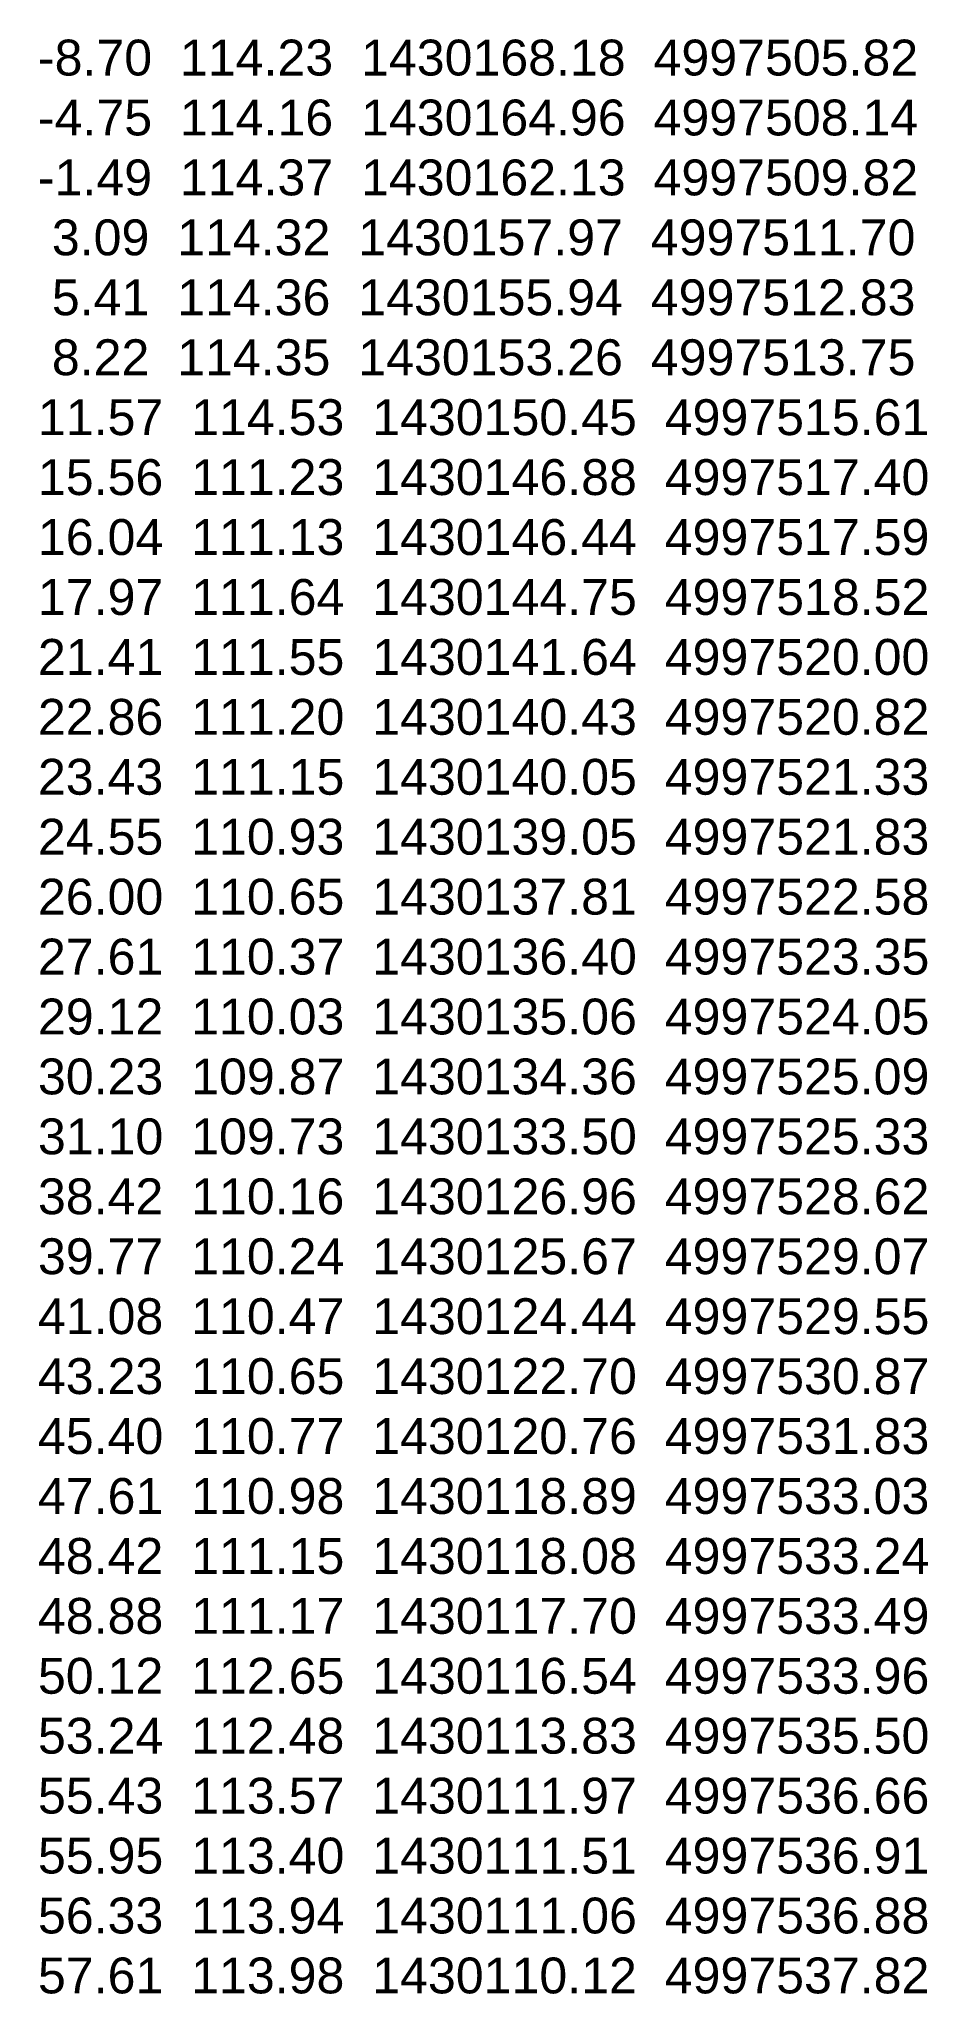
# Model space of a CAD drawing. Header units: millimetres. Extents: x -4102225 to 9709333, y -15023097 to 2258209.
# Drawn here: x 6336883 to 6349274, y 161420 to 188666 of the extents above; entities that cross this region are included whole.
import ezdxf

# ---------------------------------------------------------------- set-up
doc = ezdxf.new("R2010")
doc.units = ezdxf.units.MM
doc.layers.get('0').update_dxf_attribs({"lineweight": 0})
doc.styles.get("Standard").update_dxf_attribs({"font": 'arial.ttf'})

msp = doc.modelspace()

# ---------------------------------------------------------------- texts
for s, p in [(' -8.70  114.23  1430168.18  4997505.82', (6336672.447, 188159.016)), (' -4.75  114.16  1430164.96  4997508.14', (6336672.447, 187323.636)), (' -1.49  114.37  1430162.13  4997509.82', (6336672.447, 186488.256)), ('  3.09  114.32  1430157.97  4997511.70', (6336672.447, 185652.877)), ('  5.41  114.36  1430155.94  4997512.83', (6336672.447, 184817.497)), ('  8.22  114.35  1430153.26  4997513.75', (6336672.447, 183982.117)), (' 11.57  114.53  1430150.45  4997515.61', (6336672.447, 183146.737)), (' 15.56  111.23  1430146.88  4997517.40', (6336672.447, 182311.358)), (' 16.04  111.13  1430146.44  4997517.59', (6336672.447, 181475.978)), (' 17.97  111.64  1430144.75  4997518.52', (6336672.447, 180640.598)), (' 21.41  111.55  1430141.64  4997520.00', (6336672.447, 179805.218)), (' 22.86  111.20  1430140.43  4997520.82', (6336672.447, 178969.839)), (' 23.43  111.15  1430140.05  4997521.33', (6336672.447, 178134.459)), (' 24.55  110.93  1430139.05  4997521.83', (6336672.447, 177299.079)), (' 26.00  110.65  1430137.81  4997522.58', (6336672.447, 176463.7)), (' 27.61  110.37  1430136.40  4997523.35', (6336672.447, 175628.32)), (' 29.12  110.03  1430135.06  4997524.05', (6336672.447, 174792.94)), (' 30.23  109.87  1430134.36  4997525.09', (6336672.447, 173957.56)), (' 31.10  109.73  1430133.50  4997525.33', (6336672.447, 173122.181)), (' 38.42  110.16  1430126.96  4997528.62', (6336672.447, 172286.801)), (' 39.77  110.24  1430125.67  4997529.07', (6336672.447, 171451.421)), (' 41.08  110.47  1430124.44  4997529.55', (6336672.447, 170616.042)), (' 43.23  110.65  1430122.70  4997530.87', (6336672.447, 169780.662)), (' 45.40  110.77  1430120.76  4997531.83', (6336672.447, 168945.282)), (' 47.61  110.98  1430118.89  4997533.03', (6336672.447, 168109.902)), (' 48.42  111.15  1430118.08  4997533.24', (6336672.447, 167274.523)), (' 48.88  111.17  1430117.70  4997533.49', (6336672.447, 166439.143)), (' 50.12  112.65  1430116.54  4997533.96', (6336672.447, 165603.763)), (' 53.24  112.48  1430113.83  4997535.50', (6336672.447, 164768.384)), (' 55.43  113.57  1430111.97  4997536.66', (6336672.447, 163933.004)), (' 55.95  113.40  1430111.51  4997536.91', (6336672.447, 163097.624)), (' 56.33  113.94  1430111.06  4997536.88', (6336672.447, 162262.244)), (' 57.61  113.98  1430110.12  4997537.82', (6336672.447, 161426.865))]:
    msp.add_text(s, height=500).set_placement(p)

doc.saveas('drawing.dxf')
